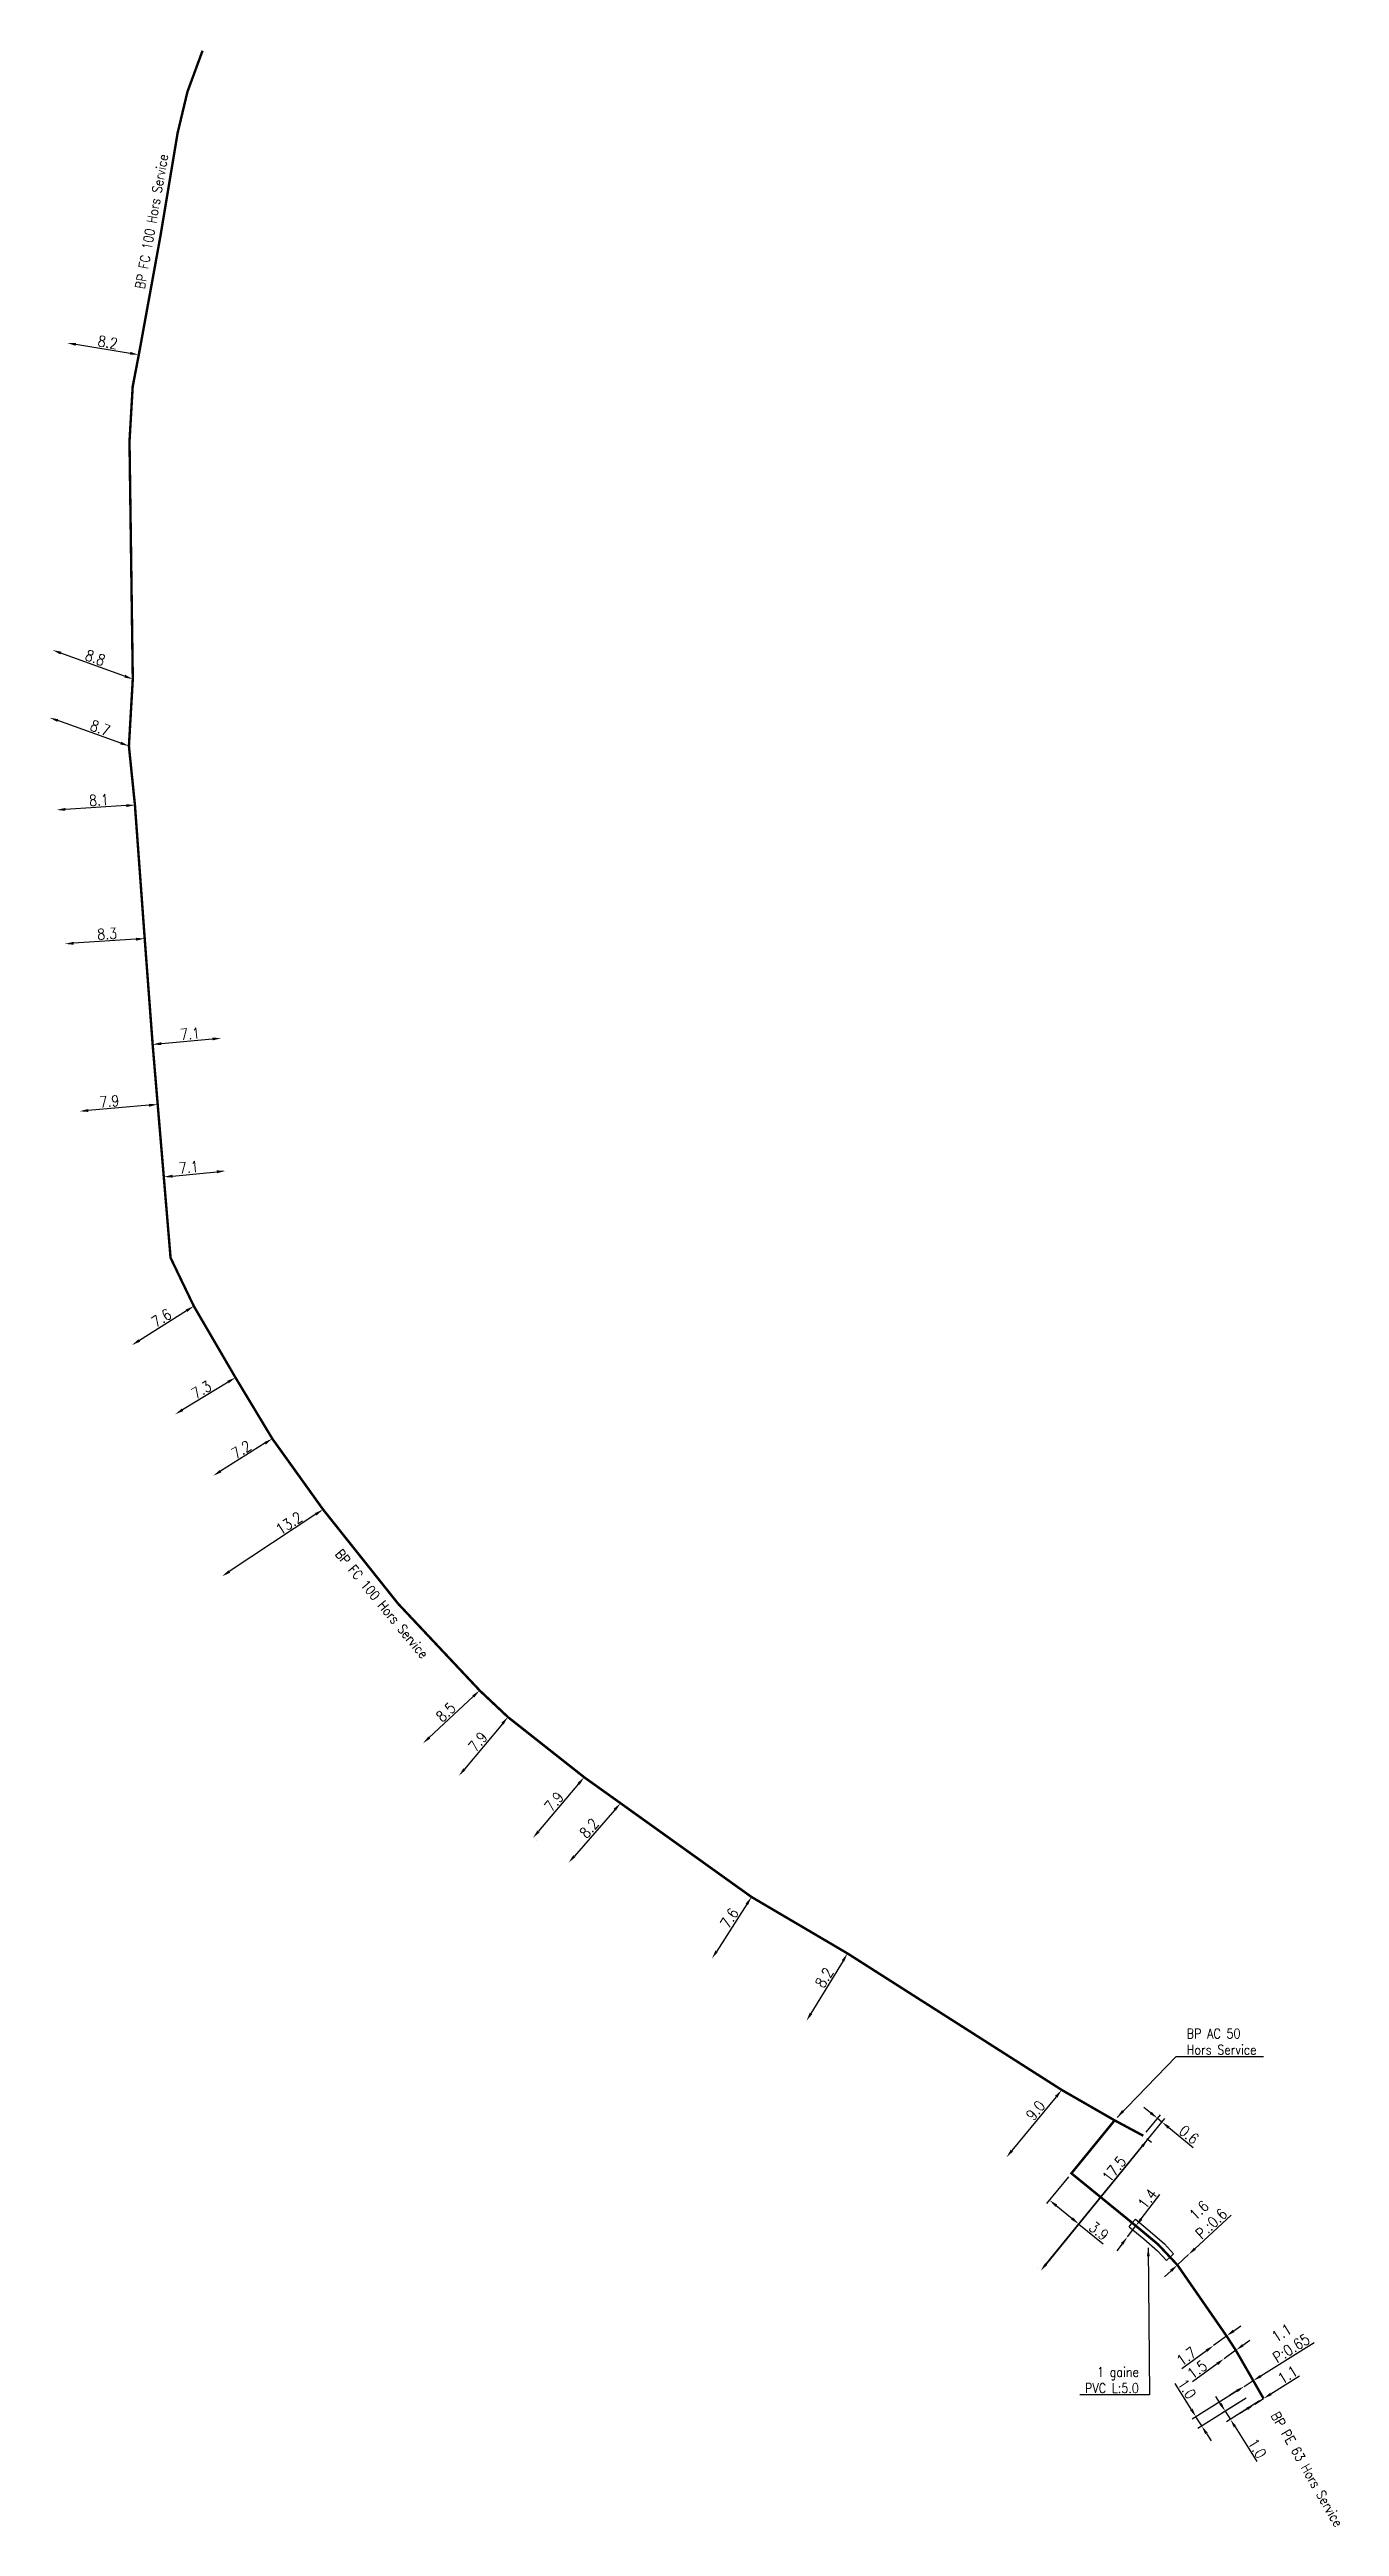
# Model space of a CAD drawing. Header units: millimetres. Extents: x 184000 to 185000, y 127000 to 128000.
# Drawn here: x 184002.4 to 184135.5, y 127471.4 to 127727.1 of the extents above; entities that cross this region are included whole.
import ezdxf
from ezdxf.enums import TextEntityAlignment as Align

# ---------------------------------------------------------------- set-up
doc = ezdxf.new("R2010")
doc.units = ezdxf.units.MM
doc.header["$PDMODE"] = 34
doc.layers.get('DEFPOINTS').update_dxf_attribs({"linetype": 'CONTINUOUS'})
doc.layers.add('L_908', color=5, linetype='CONTINUOUS')
doc.styles.get("Standard").update_dxf_attribs({"font": 'romans.shx', "width": 0.85})
doc.linetypes.add('BP_HS', pattern='A,2,-1,["G",Standard,S=0.85,R=0,X=-0.27,Y=-0.4],-1', length=4)
doc.dimstyles.get("Standard").update_dxf_attribs({"dimtxt": 1.5, "dimasz": 1.2, "dimexe": 0.625, "dimexo": 0.625, "dimgap": 0.25, "dimtad": 1, "dimdec": 1, "dimzin": 0, "dimdsep": 46, "dimtxsty": 'Standard', "dimcen": -0.5, "dimadec": 0, "dimazin": 0, "dimtfac": 1, "dimtdec": 1, "dimtmove": 0, "dimatfit": 3, "dimfxl": 0, "dimtolj": 1, "dimtzin": 0, "dimarcsym": 0})

msp = doc.modelspace()

# ---------------------------------------------------------------- texts
at = {"layer": 'L_908', "linetype": 'BP_HS', "ltscale": 0.5, "width": 0.85}
for s, rotation, p in [('BP FC 100 Hors Service', 79.9789, (184012.9, 127709.3)), ('BP FC 100 Hors Service', 309.6557, (184036.7, 127566.62)), ('BP PE 63 Hors Service', 299.8287, (184132.2, 127477.27))]:
    msp.add_text(s, height=1, rotation=rotation, dxfattribs=at).set_placement(p, align=Align.MIDDLE)
at = {"layer": 'L_908', "linetype": 'Continuous', "char_height": 1}
for s, insert, attachment_point in [('BP AC 50\\PHors Service', (184119.75, 127521.4), 4), ('1 gaine\\PPVC L:5.0', (184114.83, 127486.47), 6)]:
    msp.add_mtext(s, dxfattribs=dict(at, insert=insert, attachment_point=attachment_point))

# ---------------------------------------------------------------- blocks, each defined once
blk = doc.blocks.new('*D0')
at = {"layer": 'DEFPOINTS', "color": 0, "linetype": 'Continuous', "transparency": 16777216}
for p in [(184004.2, 127696.76), (184004.2, 127696.76), (184011.6, 127695.54)]:
    blk.add_point(p, dxfattribs=at)
at = {"layer": 'L_908', "color": 0, "linetype": 'Continuous', "lineweight": -2, "transparency": 16777216}
blk.add_line((184010.71, 127695.69), (184005.09, 127696.61), dxfattribs=at)
at = {"layer": 'L_908', "color": 0, "linetype": 'Continuous', "transparency": 16777216}
for points in [[(184005.11, 127696.76), (184005.07, 127696.47), (184004.2, 127696.76)], [(184010.74, 127695.84), (184010.69, 127695.54), (184011.6, 127695.54)]]:
    blk.add_solid(points, dxfattribs=at)
at = {"layer": 'L_908', "color": 0, "linetype": 'Continuous', "transparency": 16777216, "insert": (184008.4, 127696.83), "char_height": 1.125, "attachment_point": 5, "rotation": 350.6459}
blk.add_mtext('\\A1;8.2', dxfattribs=at)
blk = doc.blocks.new('*D1')
at = {"layer": 'DEFPOINTS', "color": 0, "linetype": 'Continuous', "transparency": 16777216}
for p in [(184013.03, 127624.35), (184020.1, 127624.99), (184020.1, 127624.99)]:
    blk.add_point(p, dxfattribs=at)
at = {"layer": 'L_908', "color": 0, "linetype": 'Continuous', "lineweight": -2, "transparency": 16777216}
blk.add_line((184013.93, 127624.43), (184019.21, 127624.91), dxfattribs=at)
at = {"layer": 'L_908', "color": 0, "linetype": 'Continuous', "transparency": 16777216}
for points in [[(184013.91, 127624.58), (184013.94, 127624.28), (184013.03, 127624.35)], [(184019.19, 127625.06), (184019.22, 127624.76), (184020.1, 127624.99)]]:
    blk.add_solid(points, dxfattribs=at)
at = {"layer": 'L_908', "color": 0, "linetype": 'Continuous', "transparency": 16777216, "insert": (184016.89, 127625.45), "char_height": 1.125, "attachment_point": 5, "rotation": 5.1132}
blk.add_mtext('\\A1;7.1', dxfattribs=at)
blk = doc.blocks.new('*D2')
at = {"layer": 'DEFPOINTS', "color": 0, "linetype": 'Continuous', "transparency": 16777216}
for p in [(184014.18, 127610.67), (184020.55, 127611.29), (184020.55, 127611.29)]:
    blk.add_point(p, dxfattribs=at)
at = {"layer": 'L_908', "color": 0, "linetype": 'Continuous', "lineweight": -2, "transparency": 16777216}
blk.add_line((184015.08, 127610.75), (184019.65, 127611.2), dxfattribs=at)
at = {"layer": 'L_908', "color": 0, "linetype": 'Continuous', "transparency": 16777216}
for points in [[(184015.06, 127610.9), (184015.09, 127610.6), (184014.18, 127610.67)], [(184019.64, 127611.35), (184019.67, 127611.05), (184020.55, 127611.29)]]:
    blk.add_solid(points, dxfattribs=at)
at = {"layer": 'L_908', "color": 0, "linetype": 'Continuous', "transparency": 16777216, "insert": (184016.76, 127611.67), "char_height": 1.125, "attachment_point": 5, "rotation": 5.5886}
blk.add_mtext('\\A1;7.1', dxfattribs=at)
blk = doc.blocks.new('*D3')
at = {"layer": 'DEFPOINTS', "color": 0, "linetype": 'Continuous', "transparency": 16777216}
for p in [(184003.98, 127634.73), (184003.98, 127634.73), (184012.21, 127635.27)]:
    blk.add_point(p, dxfattribs=at)
at = {"layer": 'L_908', "color": 0, "linetype": 'Continuous', "lineweight": -2, "transparency": 16777216}
blk.add_line((184011.31, 127635.21), (184004.87, 127634.79), dxfattribs=at)
at = {"layer": 'L_908', "color": 0, "linetype": 'Continuous', "transparency": 16777216}
for points in [[(184004.86, 127634.94), (184004.88, 127634.64), (184003.98, 127634.73)], [(184011.3, 127635.36), (184011.32, 127635.06), (184012.21, 127635.27)]]:
    blk.add_solid(points, dxfattribs=at)
at = {"layer": 'L_908', "color": 0, "linetype": 'Continuous', "transparency": 16777216, "insert": (184008.33, 127635.77), "char_height": 1.125, "attachment_point": 5, "rotation": 3.7225}
blk.add_mtext('\\A1;8.3', dxfattribs=at)
blk = doc.blocks.new('*D4')
at = {"layer": 'DEFPOINTS', "color": 0, "linetype": 'Continuous', "transparency": 16777216}
for p in [(184017.28, 127597.33), (184010.89, 127593.31), (184010.89, 127593.31)]:
    blk.add_point(p, dxfattribs=at)
at = {"layer": 'L_908', "color": 0, "linetype": 'Continuous', "lineweight": -2, "transparency": 16777216}
blk.add_line((184016.52, 127596.85), (184011.66, 127593.79), dxfattribs=at)
at = {"layer": 'L_908', "color": 0, "linetype": 'Continuous', "transparency": 16777216}
for points in [[(184016.44, 127596.98), (184016.6, 127596.73), (184017.28, 127597.33)], [(184011.58, 127593.92), (184011.74, 127593.66), (184010.89, 127593.31)]]:
    blk.add_solid(points, dxfattribs=at)
at = {"layer": 'L_908', "color": 0, "linetype": 'Continuous', "transparency": 16777216, "insert": (184013.94, 127596.11), "char_height": 1.125, "attachment_point": 5, "rotation": 32.1799}
blk.add_mtext('\\A1;7.6', dxfattribs=at)
blk = doc.blocks.new('*D5')
at = {"layer": 'DEFPOINTS', "color": 0, "linetype": 'Continuous', "transparency": 16777216}
for p in [(184021.58, 127589.96), (184015.35, 127586.16), (184015.35, 127586.16)]:
    blk.add_point(p, dxfattribs=at)
at = {"layer": 'L_908', "color": 0, "linetype": 'Continuous', "lineweight": -2, "transparency": 16777216}
blk.add_line((184020.81, 127589.49), (184016.11, 127586.63), dxfattribs=at)
at = {"layer": 'L_908', "color": 0, "linetype": 'Continuous', "transparency": 16777216}
for points in [[(184020.73, 127589.62), (184020.89, 127589.37), (184021.58, 127589.96)], [(184016.04, 127586.76), (184016.19, 127586.5), (184015.35, 127586.16)]]:
    blk.add_solid(points, dxfattribs=at)
at = {"layer": 'L_908', "color": 0, "linetype": 'Continuous', "transparency": 16777216, "insert": (184018.07, 127588.7), "char_height": 1.125, "attachment_point": 5, "rotation": 31.4081}
blk.add_mtext('\\A1;7.3', dxfattribs=at)
blk = doc.blocks.new('*D6')
at = {"layer": 'DEFPOINTS', "color": 0, "linetype": 'Continuous', "transparency": 16777216}
for p in [(184025.38, 127583.65), (184019.28, 127579.82), (184019.28, 127579.82)]:
    blk.add_point(p, dxfattribs=at)
at = {"layer": 'L_908', "color": 0, "linetype": 'Continuous', "lineweight": -2, "transparency": 16777216}
blk.add_line((184024.62, 127583.17), (184020.04, 127580.3), dxfattribs=at)
at = {"layer": 'L_908', "color": 0, "linetype": 'Continuous', "transparency": 16777216}
for points in [[(184024.54, 127583.29), (184024.7, 127583.04), (184025.38, 127583.65)], [(184019.96, 127580.42), (184020.12, 127580.17), (184019.28, 127579.82)]]:
    blk.add_solid(points, dxfattribs=at)
at = {"layer": 'L_908', "color": 0, "linetype": 'Continuous', "transparency": 16777216, "insert": (184022.18, 127582.52), "char_height": 1.125, "attachment_point": 5, "rotation": 32.1063}
blk.add_mtext('\\A1;7.2', dxfattribs=at)
blk = doc.blocks.new('*D7')
at = {"layer": 'DEFPOINTS', "color": 0, "linetype": 'Continuous', "transparency": 16777216}
for p in [(184030.62, 127576.34), (184020.19, 127569.44), (184020.19, 127569.44)]:
    blk.add_point(p, dxfattribs=at)
at = {"layer": 'L_908', "color": 0, "linetype": 'Continuous', "lineweight": -2, "transparency": 16777216}
for p, q in [((184029.86, 127575.84), (184020.94, 127569.93)), ((184030.87, 127575.95), (184030.87, 127575.95))]:
    blk.add_line(p, q, dxfattribs=at)
at = {"layer": 'L_908', "color": 0, "linetype": 'Continuous', "transparency": 16777216}
for points in [[(184029.78, 127575.97), (184029.95, 127575.72), (184030.62, 127576.34)], [(184020.86, 127570.06), (184021.03, 127569.81), (184020.19, 127569.44)]]:
    blk.add_solid(points, dxfattribs=at)
at = {"layer": 'L_908', "color": 0, "linetype": 'Continuous', "transparency": 16777216, "insert": (184027.11, 127574.92), "char_height": 1.125, "attachment_point": 5, "rotation": 33.5125}
blk.add_mtext('\\A1;13.2', dxfattribs=at)
blk = doc.blocks.new('*D8')
at = {"layer": 'DEFPOINTS', "color": 0, "linetype": 'Continuous', "transparency": 16777216}
for p in [(184046.81, 127557.63), (184040.92, 127552.19), (184040.92, 127552.19)]:
    blk.add_point(p, dxfattribs=at)
at = {"layer": 'L_908', "color": 0, "linetype": 'Continuous', "lineweight": -2, "transparency": 16777216}
for p, q in [((184046.12, 127557.04), (184041.58, 127552.8)), ((184046.49, 127557.97), (184046.46, 127558))]:
    blk.add_line(p, q, dxfattribs=at)
at = {"layer": 'L_908', "color": 0, "linetype": 'Continuous', "transparency": 16777216}
for points in [[(184046.02, 127557.15), (184046.23, 127556.93), (184046.78, 127557.66)], [(184041.48, 127552.91), (184041.68, 127552.69), (184040.92, 127552.19)]]:
    blk.add_solid(points, dxfattribs=at)
at = {"layer": 'L_908', "color": 0, "linetype": 'Continuous', "transparency": 16777216, "insert": (184043.29, 127555.42), "char_height": 1.125, "attachment_point": 5, "rotation": 43.024}
blk.add_mtext('\\A1;8.5', dxfattribs=at)
blk = doc.blocks.new('*D9')
at = {"layer": 'DEFPOINTS', "color": 0, "linetype": 'Continuous', "transparency": 16777216}
for p in [(184049.7, 127554.91), (184044.64, 127548.85), (184044.64, 127548.85)]:
    blk.add_point(p, dxfattribs=at)
at = {"layer": 'L_908', "color": 0, "linetype": 'Continuous', "lineweight": -2, "transparency": 16777216}
blk.add_line((184049.13, 127554.22), (184045.22, 127549.54), dxfattribs=at)
at = {"layer": 'L_908', "color": 0, "linetype": 'Continuous', "transparency": 16777216}
for points in [[(184049.01, 127554.32), (184049.24, 127554.12), (184049.7, 127554.91)], [(184045.1, 127549.63), (184045.33, 127549.44), (184044.64, 127548.85)]]:
    blk.add_solid(points, dxfattribs=at)
at = {"layer": 'L_908', "color": 0, "linetype": 'Continuous', "transparency": 16777216, "insert": (184046.6, 127552.36), "char_height": 1.125, "attachment_point": 5, "rotation": 50.1453}
blk.add_mtext('\\A1;7.9', dxfattribs=at)
blk = doc.blocks.new('*D10')
at = {"layer": 'DEFPOINTS', "color": 0, "linetype": 'Continuous', "transparency": 16777216}
for p in [(184057.57, 127548.7), (184052.28, 127542.43), (184052.28, 127542.43)]:
    blk.add_point(p, dxfattribs=at)
at = {"layer": 'L_908', "color": 0, "linetype": 'Continuous', "lineweight": -2, "transparency": 16777216}
for p, q in [((184056.99, 127548.01), (184052.86, 127543.12)), ((184052.64, 127542.13), (184052.64, 127542.13))]:
    blk.add_line(p, q, dxfattribs=at)
at = {"layer": 'L_908', "color": 0, "linetype": 'Continuous', "transparency": 16777216}
for points in [[(184056.87, 127548.11), (184057.1, 127547.91), (184057.57, 127548.7)], [(184052.75, 127543.21), (184052.98, 127543.02), (184052.28, 127542.43)]]:
    blk.add_solid(points, dxfattribs=at)
at = {"layer": 'L_908', "color": 0, "linetype": 'Continuous', "transparency": 16777216, "insert": (184054.46, 127546.18), "char_height": 1.125, "attachment_point": 5, "rotation": 49.8887}
blk.add_mtext('\\A1;7.9', dxfattribs=at)
blk = doc.blocks.new('*D11')
at = {"layer": 'DEFPOINTS', "color": 0, "linetype": 'Continuous', "transparency": 16777216}
for p in [(184061.32, 127546.02), (184055.97, 127539.88), (184055.97, 127539.88)]:
    blk.add_point(p, dxfattribs=at)
at = {"layer": 'L_908', "color": 0, "linetype": 'Continuous', "lineweight": -2, "transparency": 16777216}
blk.add_line((184060.73, 127545.34), (184056.56, 127540.55), dxfattribs=at)
at = {"layer": 'L_908', "color": 0, "linetype": 'Continuous', "transparency": 16777216}
for points in [[(184060.61, 127545.44), (184060.84, 127545.24), (184061.32, 127546.02)], [(184056.44, 127540.65), (184056.67, 127540.46), (184055.97, 127539.88)]]:
    blk.add_solid(points, dxfattribs=at)
at = {"layer": 'L_908', "color": 0, "linetype": 'Continuous', "transparency": 16777216, "insert": (184058.08, 127543.44), "char_height": 1.125, "attachment_point": 5, "rotation": 48.9464}
blk.add_mtext('\\A1;8.2', dxfattribs=at)
blk = doc.blocks.new('*D12')
at = {"layer": 'DEFPOINTS', "color": 0, "linetype": 'Continuous', "transparency": 16777216}
for p in [(184084.75, 127530.51), (184080.51, 127523.55), (184080.51, 127523.55)]:
    blk.add_point(p, dxfattribs=at)
at = {"layer": 'L_908', "color": 0, "linetype": 'Continuous', "lineweight": -2, "transparency": 16777216}
blk.add_line((184084.29, 127529.74), (184080.98, 127524.32), dxfattribs=at)
at = {"layer": 'L_908', "color": 0, "linetype": 'Continuous', "transparency": 16777216}
for points in [[(184084.16, 127529.82), (184084.41, 127529.67), (184084.75, 127530.51)], [(184080.85, 127524.4), (184081.11, 127524.24), (184080.51, 127523.55)]]:
    blk.add_solid(points, dxfattribs=at)
at = {"layer": 'L_908', "color": 0, "linetype": 'Continuous', "transparency": 16777216, "insert": (184082.35, 127528.01), "char_height": 1.125, "attachment_point": 5, "rotation": 58.6189}
blk.add_mtext('\\A1;8.2', dxfattribs=at)
blk = doc.blocks.new('*D13')
at = {"layer": 'DEFPOINTS', "color": 0, "linetype": 'Continuous', "transparency": 16777216}
for p in [(184106.86, 127516.42), (184101.15, 127509.46), (184101.15, 127509.46)]:
    blk.add_point(p, dxfattribs=at)
at = {"layer": 'L_908', "color": 0, "linetype": 'Continuous', "lineweight": -2, "transparency": 16777216}
blk.add_line((184106.29, 127515.72), (184101.72, 127510.16), dxfattribs=at)
at = {"layer": 'L_908', "color": 0, "linetype": 'Continuous', "transparency": 16777216}
for points in [[(184106.17, 127515.81), (184106.41, 127515.62), (184106.86, 127516.42)], [(184101.6, 127510.25), (184101.84, 127510.06), (184101.15, 127509.46)]]:
    blk.add_solid(points, dxfattribs=at)
at = {"layer": 'L_908', "color": 0, "linetype": 'Continuous', "transparency": 16777216, "insert": (184104.16, 127514.31), "char_height": 1.125, "attachment_point": 5, "rotation": 50.6004}
blk.add_mtext('\\A1;9.0', dxfattribs=at)
blk = doc.blocks.new('*D14')
at = {"layer": 'DEFPOINTS', "color": 0, "linetype": 'Continuous', "ltscale": 0.5, "transparency": 16777216}
for p in [(184013.55, 127618.15), (184005.49, 127617.45), (184005.49, 127617.45)]:
    blk.add_point(p, dxfattribs=at)
at = {"layer": 'L_908', "color": 0, "linetype": 'Continuous', "lineweight": -2, "ltscale": 0.5, "transparency": 16777216}
blk.add_line((184012.65, 127618.07), (184006.39, 127617.53), dxfattribs=at)
at = {"layer": 'L_908', "color": 0, "linetype": 'Continuous', "ltscale": 0.5, "transparency": 16777216}
for points in [[(184006.37, 127617.68), (184006.4, 127617.38), (184005.49, 127617.45)], [(184012.64, 127618.22), (184012.67, 127617.92), (184013.55, 127618.15)]]:
    blk.add_solid(points, dxfattribs=at)
at = {"layer": 'L_908', "color": 0, "linetype": 'Continuous', "ltscale": 0.5, "transparency": 16777216, "insert": (184008.56, 127618.47), "char_height": 1.125, "attachment_point": 5, "rotation": 4.9945}
blk.add_mtext('\\A1;7.9', dxfattribs=at)
blk = doc.blocks.new('*D15')
at = {"layer": 'DEFPOINTS', "color": 0, "linetype": 'Continuous', "ltscale": 0.5, "transparency": 16777216}
for p in [(184115.28, 127511.69), (184104.69, 127497.75), (184104.69, 127497.75)]:
    blk.add_point(p, dxfattribs=at)
at = {"layer": 'L_908', "color": 0, "linetype": 'Continuous', "lineweight": -2, "ltscale": 0.5, "transparency": 16777216}
for p, q in [((184115.18, 127510.62), (184105.25, 127498.45)), ((184115.64, 127511.4), (184116.11, 127511.02)), ((184104.32, 127498.05), (184104.32, 127498.05))]:
    blk.add_line(p, q, dxfattribs=at)
at = {"layer": 'L_908', "color": 0, "linetype": 'Continuous', "ltscale": 0.5, "transparency": 16777216}
for points in [[(184115.06, 127510.71), (184115.29, 127510.52), (184115.75, 127511.31)], [(184105.14, 127498.54), (184105.37, 127498.35), (184104.69, 127497.75)]]:
    blk.add_solid(points, dxfattribs=at)
at = {"layer": 'L_908', "color": 0, "linetype": 'Continuous', "ltscale": 0.5, "transparency": 16777216, "insert": (184112.27, 127508.24), "char_height": 1.125, "attachment_point": 5, "rotation": 50.8042}
blk.add_mtext('\\A1;17.5', dxfattribs=at)
blk = doc.blocks.new('*D16')
at = {"layer": 'DEFPOINTS', "color": 0, "linetype": 'Continuous', "ltscale": 0.5, "transparency": 16777216}
for p in [(184107.86, 127507.81), (184108.62, 127502.58), (184104.69, 127497.75)]:
    blk.add_point(p, dxfattribs=at)
at = {"layer": 'L_908', "color": 0, "linetype": 'Continuous', "lineweight": -2, "ltscale": 0.5, "transparency": 16777216}
for p, q in [((184107.56, 127507.45), (184105.3, 127504.68)), ((184104.98, 127498.12), (184108.92, 127502.94)), ((184106.3, 127504.48), (184107.93, 127503.15)), ((184108.62, 127502.58), (184111.13, 127500.54))]:
    blk.add_line(p, q, dxfattribs=at)
at = {"layer": 'L_908', "color": 0, "linetype": 'Continuous', "ltscale": 0.5, "transparency": 16777216}
for points in [[(184106.39, 127504.59), (184106.2, 127504.36), (184105.6, 127505.04)], [(184108.02, 127503.27), (184107.83, 127503.03), (184108.62, 127502.58)]]:
    blk.add_solid(points, dxfattribs=at)
at = {"layer": 'L_908', "color": 0, "linetype": 'Continuous', "ltscale": 0.5, "transparency": 16777216, "insert": (184110.7, 127501.86), "char_height": 1.125, "attachment_point": 5, "rotation": 320.8042}
blk.add_mtext('\\A1;3.9', dxfattribs=at)
blk = doc.blocks.new('*D17')
at = {"layer": 'DEFPOINTS', "color": 0, "linetype": 'Continuous', "ltscale": 0.5, "transparency": 16777216}
for p in [(184117.21, 127513.11), (184115.28, 127511.69), (184104.69, 127497.75)]:
    blk.add_point(p, dxfattribs=at)
at = {"layer": 'L_908', "color": 0, "linetype": 'Continuous', "lineweight": -2, "ltscale": 0.5, "transparency": 16777216}
for p, q in [((184104.98, 127498.12), (184117.5, 127513.47)), ((184116.04, 127514.05), (184115.35, 127514.62)), ((184115.58, 127512.06), (184117.04, 127513.85)), ((184116.74, 127513.49), (184117.21, 127513.11)), ((184117.9, 127512.54), (184120.44, 127510.47))]:
    blk.add_line(p, q, dxfattribs=at)
at = {"layer": 'L_908', "color": 0, "linetype": 'Continuous', "ltscale": 0.5, "transparency": 16777216}
for points in [[(184116.14, 127514.17), (184115.95, 127513.94), (184116.74, 127513.49)], [(184118, 127512.65), (184117.81, 127512.42), (184117.21, 127513.11)]]:
    blk.add_solid(points, dxfattribs=at)
at = {"layer": 'L_908', "color": 0, "linetype": 'Continuous', "ltscale": 0.5, "transparency": 16777216, "insert": (184120, 127511.8), "char_height": 1.125, "attachment_point": 5, "rotation": 320.8042}
blk.add_mtext('\\A1;0.6', dxfattribs=at)
blk = doc.blocks.new('*D18')
at = {"layer": 'DEFPOINTS', "color": 0, "linetype": 'Continuous', "ltscale": 0.5, "transparency": 16777216}
for p in [(184113.64, 127501.24), (184113.64, 127501.24), (184114.51, 127502.39)]:
    blk.add_point(p, dxfattribs=at)
at = {"layer": 'L_908', "color": 0, "linetype": 'Continuous', "lineweight": -2, "ltscale": 0.5, "transparency": 16777216}
for p, q in [((184115.06, 127503.1), (184116.99, 127505.63)), ((184113.09, 127500.53), (184112.54, 127499.81)), ((184113.64, 127501.24), (184114.51, 127502.39))]:
    blk.add_line(p, q, dxfattribs=at)
at = {"layer": 'L_908', "color": 0, "linetype": 'Continuous', "ltscale": 0.5, "transparency": 16777216}
for points in [[(184114.94, 127503.19), (184115.18, 127503.01), (184114.51, 127502.39)], [(184112.97, 127500.62), (184113.21, 127500.43), (184113.64, 127501.24)]]:
    blk.add_solid(points, dxfattribs=at)
at = {"layer": 'L_908', "color": 0, "linetype": 'Continuous', "ltscale": 0.5, "transparency": 16777216, "insert": (184115.7, 127505.18), "char_height": 1.125, "attachment_point": 5, "rotation": 52.6098}
blk.add_mtext('\\A1;1.4', dxfattribs=at)
blk = doc.blocks.new('*D19')
at = {"layer": 'DEFPOINTS', "color": 0, "linetype": 'Continuous', "ltscale": 0.5, "transparency": 16777216}
for p in [(184118.8, 127498.35), (184119.95, 127499.42), (184119.95, 127499.42)]:
    blk.add_point(p, dxfattribs=at)
at = {"layer": 'L_908', "color": 0, "linetype": 'Continuous', "lineweight": -2, "ltscale": 0.5, "transparency": 16777216}
for p, q in [((184120.61, 127500.03), (184124.35, 127503.5)), ((184118.14, 127497.74), (184117.48, 127497.13)), ((184118.8, 127498.35), (184119.95, 127499.42))]:
    blk.add_line(p, q, dxfattribs=at)
at = {"layer": 'L_908', "color": 0, "linetype": 'Continuous', "ltscale": 0.5, "transparency": 16777216}
for points in [[(184120.5, 127500.14), (184120.71, 127499.92), (184119.95, 127499.42)], [(184118.03, 127497.85), (184118.24, 127497.63), (184118.8, 127498.35)]]:
    blk.add_solid(points, dxfattribs=at)
at = {"layer": 'L_908', "color": 0, "linetype": 'Continuous', "ltscale": 0.5, "transparency": 16777216, "insert": (184121.66, 127503.31), "char_height": 1.125, "attachment_point": 5, "rotation": 42.8416}
blk.add_mtext('\\A1;1.6\\PP.:0.6', dxfattribs=at)
blk = doc.blocks.new('*D20')
at = {"layer": 'DEFPOINTS', "color": 0, "linetype": 'Continuous', "ltscale": 0.5, "transparency": 16777216}
for p in [(184122.53, 127490.03), (184122.53, 127490.03), (184123.88, 127491.01)]:
    blk.add_point(p, dxfattribs=at)
at = {"layer": 'L_908', "color": 0, "linetype": 'Continuous', "lineweight": -2, "ltscale": 0.5, "transparency": 16777216}
for p, q in [((184123.88, 127491.01), (184122.53, 127490.03)), ((184124.61, 127491.54), (184125.33, 127492.07)), ((184121.8, 127489.5), (184119.27, 127487.64))]:
    blk.add_line(p, q, dxfattribs=at)
at = {"layer": 'L_908', "color": 0, "linetype": 'Continuous', "ltscale": 0.5, "transparency": 16777216}
for points in [[(184121.72, 127489.62), (184121.89, 127489.37), (184122.53, 127490.03)], [(184124.52, 127491.66), (184124.69, 127491.42), (184123.88, 127491.01)]]:
    blk.add_solid(points, dxfattribs=at)
at = {"layer": 'L_908', "color": 0, "linetype": 'Continuous', "ltscale": 0.5, "transparency": 16777216, "insert": (184119.73, 127488.91), "char_height": 1.125, "attachment_point": 5, "rotation": 36.1549}
blk.add_mtext('\\A1;1.7', dxfattribs=at)
blk = doc.blocks.new('*D21')
at = {"layer": 'DEFPOINTS', "color": 0, "linetype": 'Continuous', "ltscale": 0.5, "transparency": 16777216}
for p in [(184123.63, 127488.67), (184123.63, 127488.67), (184124.83, 127489.54)]:
    blk.add_point(p, dxfattribs=at)
at = {"layer": 'L_908', "color": 0, "linetype": 'Continuous', "lineweight": -2, "ltscale": 0.5, "transparency": 16777216}
for p, q in [((184125.56, 127490.07), (184126.29, 127490.6)), ((184122.91, 127488.14), (184120.36, 127486.29)), ((184124.83, 127489.54), (184123.63, 127488.67))]:
    blk.add_line(p, q, dxfattribs=at)
at = {"layer": 'L_908', "color": 0, "linetype": 'Continuous', "ltscale": 0.5, "transparency": 16777216}
for points in [[(184125.47, 127490.19), (184125.65, 127489.95), (184124.83, 127489.54)], [(184122.82, 127488.26), (184122.99, 127488.02), (184123.63, 127488.67)]]:
    blk.add_solid(points, dxfattribs=at)
at = {"layer": 'L_908', "color": 0, "linetype": 'Continuous', "ltscale": 0.5, "transparency": 16777216, "insert": (184120.83, 127487.56), "char_height": 1.125, "attachment_point": 5, "rotation": 36.0202}
blk.add_mtext('\\A1;1.5', dxfattribs=at)
blk = doc.blocks.new('*D22')
at = {"layer": 'DEFPOINTS', "color": 0, "linetype": 'Continuous', "ltscale": 0.5, "transparency": 16777216}
for p in [(184126.28, 127484.86), (184123.74, 127483.25), (184127.69, 127484.56)]:
    blk.add_point(p, dxfattribs=at)
at = {"layer": 'L_908', "color": 0, "linetype": 'Continuous', "lineweight": -2, "ltscale": 0.5, "transparency": 16777216}
for p, q in [((184123.26, 127484.02), (184122.78, 127484.78)), ((184125.89, 127484.61), (184123.34, 127483.01)), ((184123.74, 127483.25), (184124.27, 127482.41)), ((184127.29, 127484.31), (184123.87, 127482.16)), ((184124.75, 127481.65), (184127, 127478.06))]:
    blk.add_line(p, q, dxfattribs=at)
at = {"layer": 'L_908', "color": 0, "linetype": 'Continuous', "ltscale": 0.5, "transparency": 16777216}
for points in [[(184123.38, 127484.1), (184123.13, 127483.94), (184123.74, 127483.25)], [(184124.87, 127481.73), (184124.62, 127481.57), (184124.27, 127482.41)]]:
    blk.add_solid(points, dxfattribs=at)
at = {"layer": 'L_908', "color": 0, "linetype": 'Continuous', "ltscale": 0.5, "transparency": 16777216, "insert": (184127.04, 127479.41), "char_height": 1.125, "attachment_point": 5, "rotation": 302.1378}
blk.add_mtext('\\A1;1.0', dxfattribs=at)
blk = doc.blocks.new('*D23')
at = {"layer": 'DEFPOINTS', "color": 0, "linetype": 'Continuous', "ltscale": 0.5, "transparency": 16777216}
for p in [(184126.78, 127483.99), (184126.78, 127483.99), (184127.69, 127484.56)]:
    blk.add_point(p, dxfattribs=at)
at = {"layer": 'L_908', "color": 0, "linetype": 'Continuous', "lineweight": -2, "ltscale": 0.5, "transparency": 16777216}
for p, q in [((184128.45, 127485.04), (184131.41, 127486.9)), ((184126.02, 127483.51), (184125.26, 127483.03)), ((184126.78, 127483.99), (184127.69, 127484.56))]:
    blk.add_line(p, q, dxfattribs=at)
at = {"layer": 'L_908', "color": 0, "linetype": 'Continuous', "ltscale": 0.5, "transparency": 16777216}
for points in [[(184128.37, 127485.16), (184128.53, 127484.91), (184127.69, 127484.56)], [(184125.94, 127483.64), (184126.1, 127483.38), (184126.78, 127483.99)]]:
    blk.add_solid(points, dxfattribs=at)
at = {"layer": 'L_908', "color": 0, "linetype": 'Continuous', "ltscale": 0.5, "transparency": 16777216, "insert": (184130.18, 127487.01), "char_height": 1.125, "attachment_point": 5, "rotation": 32.1378}
blk.add_mtext('\\A1;1.1', dxfattribs=at)
blk = doc.blocks.new('*D24')
at = {"layer": 'DEFPOINTS', "color": 0, "linetype": 'Continuous', "ltscale": 0.5, "transparency": 16777216}
for p in [(184125.7, 127485.82), (184126.28, 127484.86), (184121.31, 127481.73)]:
    blk.add_point(p, dxfattribs=at)
at = {"layer": 'L_908', "color": 0, "linetype": 'Continuous', "lineweight": -2, "ltscale": 0.5, "transparency": 16777216}
for p, q in [((184120.23, 127483.45), (184118.56, 127486.11)), ((184125.31, 127485.57), (184120.31, 127482.44)), ((184121.31, 127481.73), (184120.71, 127482.69)), ((184125.89, 127484.61), (184120.91, 127481.48)), ((184121.79, 127480.97), (184122.27, 127480.21))]:
    blk.add_line(p, q, dxfattribs=at)
at = {"layer": 'L_908', "color": 0, "linetype": 'Continuous', "ltscale": 0.5, "transparency": 16777216}
for points in [[(184120.36, 127483.53), (184120.1, 127483.37), (184120.71, 127482.69)], [(184121.92, 127481.05), (184121.66, 127480.89), (184121.31, 127481.73)]]:
    blk.add_solid(points, dxfattribs=at)
at = {"layer": 'L_908', "color": 0, "linetype": 'Continuous', "ltscale": 0.5, "transparency": 16777216, "insert": (184119.79, 127485.56), "char_height": 1.125, "attachment_point": 5, "rotation": 302.1378}
blk.add_mtext('\\A1;1.0', dxfattribs=at)
blk = doc.blocks.new('*D25')
at = {"layer": 'DEFPOINTS', "color": 0, "linetype": 'Continuous', "ltscale": 0.5, "transparency": 16777216}
for p in [(184125.7, 127485.82), (184125.7, 127485.82), (184126.63, 127486.41)]:
    blk.add_point(p, dxfattribs=at)
at = {"layer": 'L_908', "color": 0, "linetype": 'Continuous', "lineweight": -2, "ltscale": 0.5, "transparency": 16777216}
for p, q in [((184127.4, 127486.89), (184132.92, 127490.36)), ((184124.94, 127485.35), (184124.18, 127484.87)), ((184125.7, 127485.82), (184126.63, 127486.41))]:
    blk.add_line(p, q, dxfattribs=at)
at = {"layer": 'L_908', "color": 0, "linetype": 'Continuous', "ltscale": 0.5, "transparency": 16777216}
for points in [[(184124.86, 127485.47), (184125.02, 127485.22), (184125.7, 127485.82)], [(184127.32, 127487.01), (184127.48, 127486.76), (184126.63, 127486.41)]]:
    blk.add_solid(points, dxfattribs=at)
at = {"layer": 'L_908', "color": 0, "linetype": 'Continuous', "ltscale": 0.5, "transparency": 16777216, "insert": (184130.05, 127490.55), "char_height": 1.125, "attachment_point": 5, "rotation": 32.1378}
blk.add_mtext('\\A1;1.1\\PP:0.65', dxfattribs=at)
blk = doc.blocks.new('*D26')
at = {"layer": 'DEFPOINTS', "color": 0, "linetype": 'Continuous', "ltscale": 0.5, "transparency": 16777216}
for p in [(184002.39, 127658.08), (184002.39, 127658.08), (184010.58, 127655.15)]:
    blk.add_point(p, dxfattribs=at)
at = {"layer": 'L_908', "color": 0, "linetype": 'Continuous', "lineweight": -2, "ltscale": 0.5, "transparency": 16777216}
blk.add_line((184009.73, 127655.46), (184003.24, 127657.78), dxfattribs=at)
at = {"layer": 'L_908', "color": 0, "linetype": 'Continuous', "ltscale": 0.5, "transparency": 16777216}
for points in [[(184003.29, 127657.92), (184003.19, 127657.64), (184002.39, 127658.08)], [(184009.78, 127655.6), (184009.68, 127655.32), (184010.58, 127655.15)]]:
    blk.add_solid(points, dxfattribs=at)
at = {"layer": 'L_908', "color": 0, "linetype": 'Continuous', "ltscale": 0.5, "transparency": 16777216, "insert": (184007.62, 127657.01), "char_height": 1.125, "attachment_point": 5, "rotation": 340.3345}
blk.add_mtext('\\A1;8.7', dxfattribs=at)
blk = doc.blocks.new('*D27')
at = {"layer": 'DEFPOINTS', "color": 0, "linetype": 'Continuous', "ltscale": 0.5, "transparency": 16777216}
for p in [(184002.71, 127665.06), (184002.71, 127665.06), (184010.98, 127662.06)]:
    blk.add_point(p, dxfattribs=at)
at = {"layer": 'L_908', "color": 0, "linetype": 'Continuous', "lineweight": -2, "ltscale": 0.5, "transparency": 16777216}
blk.add_line((184010.14, 127662.37), (184003.56, 127664.75), dxfattribs=at)
at = {"layer": 'L_908', "color": 0, "linetype": 'Continuous', "ltscale": 0.5, "transparency": 16777216}
for points in [[(184003.61, 127664.89), (184003.5, 127664.61), (184002.71, 127665.06)], [(184010.19, 127662.51), (184010.09, 127662.22), (184010.98, 127662.06)]]:
    blk.add_solid(points, dxfattribs=at)
at = {"layer": 'L_908', "color": 0, "linetype": 'Continuous', "ltscale": 0.5, "transparency": 16777216, "insert": (184007.1, 127664.26), "char_height": 1.125, "attachment_point": 5, "rotation": 340.0933}
blk.add_mtext('\\A1;8.8', dxfattribs=at)
blk = doc.blocks.new('*D28')
at = {"layer": 'DEFPOINTS', "color": 0, "linetype": 'Continuous', "ltscale": 0.5, "transparency": 16777216}
for p in [(184003.12, 127648.56), (184003.12, 127648.56), (184011.2, 127649.06)]:
    blk.add_point(p, dxfattribs=at)
at = {"layer": 'L_908', "color": 0, "linetype": 'Continuous', "lineweight": -2, "ltscale": 0.5, "transparency": 16777216}
blk.add_line((184010.3, 127649), (184004.02, 127648.61), dxfattribs=at)
at = {"layer": 'L_908', "color": 0, "linetype": 'Continuous', "ltscale": 0.5, "transparency": 16777216}
for points in [[(184004.01, 127648.76), (184004.03, 127648.46), (184003.12, 127648.56)], [(184010.3, 127649.15), (184010.31, 127648.85), (184011.2, 127649.06)]]:
    blk.add_solid(points, dxfattribs=at)
at = {"layer": 'L_908', "color": 0, "linetype": 'Continuous', "ltscale": 0.5, "transparency": 16777216, "insert": (184007.49, 127649.58), "char_height": 1.125, "attachment_point": 5, "rotation": 3.5452}
blk.add_mtext('\\A1;8.1', dxfattribs=at)
blk = doc.blocks.new('*D47')
at = {"layer": 'DEFPOINTS', "color": 0, "linetype": 'Continuous', "transparency": 16777216}
for p in [(184074.84, 127536.34), (184070.76, 127529.98), (184070.76, 127529.98)]:
    blk.add_point(p, dxfattribs=at)
at = {"layer": 'L_908', "color": 0, "linetype": 'Continuous', "lineweight": -2, "transparency": 16777216}
blk.add_line((184074.35, 127535.58), (184071.25, 127530.74), dxfattribs=at)
at = {"layer": 'L_908', "color": 0, "linetype": 'Continuous', "transparency": 16777216}
for points in [[(184074.23, 127535.66), (184074.48, 127535.5), (184074.84, 127536.34)], [(184071.12, 127530.82), (184071.37, 127530.66), (184070.76, 127529.98)]]:
    blk.add_solid(points, dxfattribs=at)
at = {"layer": 'L_908', "color": 0, "linetype": 'Continuous', "transparency": 16777216, "insert": (184072.55, 127534.16), "char_height": 1.125, "attachment_point": 5, "rotation": 57.2991}
blk.add_mtext('\\A1;7.6', dxfattribs=at)

# ---------------------------------------------------------------- dimensions: what is measured, and where the dimension line sits
at = {"layer": 'L_908', "linetype": 'Continuous'}
for base, p1, p2, angle, text, picture, middle in [((184004.2, 127696.76), (184011.6, 127695.54), (184004.2, 127696.76), 350.6459, '8.2', '*D0', (184008.28, 127696.09)), ((184020.1, 127624.99), (184013.03, 127624.35), (184020.1, 127624.99), 185.1132, '7.1', '*D1', (184016.96, 127624.7)), ((184020.55, 127611.29), (184014.18, 127610.67), (184020.55, 127611.29), 185.5886, '7.1', '*D2', (184016.83, 127610.93)), ((184020.19, 127569.44), (184030.62, 127576.34), (184020.19, 127569.44), 33.5125, '13.2', '*D7', (184027.52, 127574.29)), ((184040.92, 127552.19), (184046.81, 127557.63), (184040.92, 127552.19), 43.024, '8.5', '*D8', (184043.8, 127554.87)), ((184052.28, 127542.43), (184057.57, 127548.7), (184052.28, 127542.43), 49.8887, '7.9', '*D10', (184055.04, 127545.7))]:
    dim = msp.add_linear_dim(base=base, p1=p1, p2=p2, angle=angle, text=text, dimstyle='Standard', override={"dimscale": 0.75, "dimatfit": 0}, dxfattribs=at)
    dim.commit()
    dim.dimension.update_dxf_attribs({"geometry": picture, "text_midpoint": middle, "dimtype": 160})
at = {"layer": 'L_908', "linetype": 'Continuous', "ltscale": 0.5}
for base, p1, p2, angle, picture, middle in [((184002.71, 127665.06), (184010.98, 127662.06), (184002.71, 127665.06), 340.0933, '*D27', (184006.85, 127663.56)), ((184002.39, 127658.08), (184010.58, 127655.15), (184002.39, 127658.08), 340.3345, '*D26', (184007.36, 127656.3)), ((184003.12, 127648.56), (184011.2, 127649.06), (184003.12, 127648.56), 3.5452, '*D28', (184007.54, 127648.83)), ((184117.21, 127513.11), (184115.28, 127511.69), (184104.69, 127497.75), 140.8042, '*D17', (184119.52, 127511.22)), ((184104.69, 127497.75), (184115.28, 127511.69), (184104.69, 127497.75), 50.8042, '*D15', (184112.85, 127507.77)), ((184108.62, 127502.58), (184107.86, 127507.81), (184104.69, 127497.75), 140.8042, '*D16', (184110.22, 127501.27)), ((184113.64, 127501.24), (184114.51, 127502.39), (184113.64, 127501.24), 52.6098, '*D18', (184116.3, 127504.72)), ((184122.53, 127490.03), (184123.88, 127491.01), (184122.53, 127490.03), 36.1549, '*D20', (184120.17, 127488.3)), ((184123.63, 127488.67), (184124.83, 127489.54), (184123.63, 127488.67), 36.0202, '*D21', (184121.27, 127486.95)), ((184126.78, 127483.99), (184127.69, 127484.56), (184126.78, 127483.99), 32.1378, '*D23', (184130.58, 127486.37)), ((184123.74, 127483.25), (184127.69, 127484.56), (184126.28, 127484.86), 302.1378, '*D22', (184126.4, 127479.01))]:
    dim = msp.add_linear_dim(base=base, p1=p1, p2=p2, angle=angle, dimstyle='Standard', override={"dimscale": 0.75}, dxfattribs=at)
    dim.commit()
    dim.dimension.update_dxf_attribs({"geometry": picture, "text_midpoint": middle, "dimtype": 160})
at = {"layer": 'L_908', "linetype": 'Continuous'}
for base, p1, p2, angle, picture, middle in [((184003.98, 127634.73), (184012.21, 127635.27), (184003.98, 127634.73), 3.7225, '*D3', (184008.38, 127635.02)), ((184010.8941, 127593.3113), (184017.2843, 127597.3323), (184010.8941, 127593.3113), 32.1799, '*D4', (184014.3406, 127595.48)), ((184015.35, 127586.16), (184021.58, 127589.96), (184015.35, 127586.16), 31.4081, '*D5', (184018.46, 127588.06)), ((184019.28, 127579.82), (184025.38, 127583.65), (184019.28, 127579.82), 32.1063, '*D6', (184022.58, 127581.89)), ((184044.64, 127548.85), (184049.7, 127554.91), (184044.64, 127548.85), 50.1453, '*D9', (184047.17, 127551.88)), ((184055.97, 127539.88), (184061.32, 127546.02), (184055.97, 127539.88), 48.9464, '*D11', (184058.64, 127542.95)), ((184070.76, 127529.98), (184074.84, 127536.34), (184070.76, 127529.98), 57.2991, '*D47', (184073.18, 127533.76)), ((184080.511, 127523.554), (184084.7549, 127530.5118), (184080.511, 127523.554), 58.6189, '*D12', (184082.9915, 127527.6207)), ((184101.15, 127509.46), (184106.86, 127516.42), (184101.15, 127509.46), 50.6004, '*D13', (184104.74, 127513.83))]:
    dim = msp.add_linear_dim(base=base, p1=p1, p2=p2, angle=angle, dimstyle='Standard', override={"dimscale": 0.75, "dimatfit": 0}, dxfattribs=at)
    dim.commit()
    dim.dimension.update_dxf_attribs({"geometry": picture, "text_midpoint": middle, "dimtype": 160})
at = {"layer": 'L_908', "linetype": 'Continuous', "ltscale": 0.5}
for base, p1, p2, angle, text, picture, middle in [((184005.49, 127617.45), (184013.55, 127618.15), (184005.49, 127617.45), 4.9945, '7.9', '*D14', (184008.63, 127617.72)), ((184119.95, 127499.42), (184118.8, 127498.35), (184119.95, 127499.42), 222.8416, '<>\\PP.:0.6', '*D19', (184122.81, 127502.07)), ((184125.7, 127485.82), (184126.63, 127486.41), (184125.7, 127485.82), 32.1378, '<>\\PP:0.65', '*D25', (184130.95, 127489.12)), ((184121.31, 127481.73), (184125.7, 127485.82), (184126.28, 127484.86), 122.1378, '1.0', '*D24', (184119.16, 127485.16))]:
    dim = msp.add_linear_dim(base=base, p1=p1, p2=p2, angle=angle, text=text, dimstyle='Standard', override={"dimscale": 0.75}, dxfattribs=at)
    dim.commit()
    dim.dimension.update_dxf_attribs({"geometry": picture, "text_midpoint": middle, "dimtype": 160})

# ---------------------------------------------------------------- linework, layer by layer
at = {"layer": 'L_908', "color": 7, "linetype": 'CONTINUOUS'}
for p, q in [((184113.82, 127502.3), (184114.14, 127502.69)), ((184114.46, 127503.07), (184114.14, 127502.69)), ((184114.46, 127503.07), (184115.98, 127501.81)), ((184113.82, 127502.3), (184115.33, 127501.05)), ((184115.33, 127501.05), (184116.76, 127499.8)), ((184115.98, 127501.81), (184117.46, 127500.52)), ((184117.46, 127500.52), (184118.41, 127499.5)), ((184116.76, 127499.8), (184117.68, 127498.82)), ((184117.68, 127498.82), (184118.04, 127499.16)), ((184118.41, 127499.5), (184118.04, 127499.16))]:
    msp.add_line(p, q, dxfattribs=at)
at = {"layer": 'L_908', "linetype": 'BP_HS', "ltscale": 0.5, "const_width": 0.25, "flags": 128}
for points in [[(184010.64, 127686.6), (184010.97, 127692.26), (184011.6, 127695.54), (184013.82, 127707.72), (184015.61, 127718.45), (184016.62, 127722.69), (184018.18, 127726.93)], [(184115.28, 127511.69), (184112.32, 127513.28), (184106.86, 127516.42), (184084.75, 127530.51), (184074.84, 127536.34), (184061.32, 127546.02), (184057.57, 127548.7), (184049.7, 127554.91), (184046.81, 127557.63), (184038.36, 127566.62), (184030.62, 127576.34), (184025.38, 127583.65), (184021.58, 127589.96), (184017.28, 127597.33), (184014.88, 127602.32), (184014.18, 127610.67), (184013.55, 127618.15), (184013.03, 127624.35), (184012.21, 127635.27), (184011.2, 127649.06), (184010.58, 127655.15), (184010.98, 127662.06), (184010.64, 127686.6)], [(184112.32, 127513.28), (184107.86, 127507.81), (184114.51, 127502.39), (184116.8, 127500.48), (184118.8, 127498.35), (184123.88, 127491.01), (184124.83, 127489.54), (184126.63, 127486.41), (184127.69, 127484.56)]]:
    msp.add_lwpolyline(points, dxfattribs=at)

msp.set_redraw_order([(e.dxf.handle, doc.entitydb.next_handle()) for e in msp.query("TEXT MTEXT ATTDEF DIMENSION ARC_DIMENSION")])  # texts and dimensions are drawn at this point

# ---------------------------------------------------------------- leaders
at = {"layer": 'L_908', "linetype": 'Continuous', "annotation_type": 0, "has_hookline": 1}
for points, hookline_direction, text_width in [([(184112.57, 127513.59), (184118.67, 127519.88), (184119.57, 127519.88)], 0, 7.93), ([(184115.79, 127500.13), (184115.92, 127484.95), (184115.02, 127484.95)], 1, 6.11)]:
    msp.add_leader(points, dimstyle='Standard', override={"dimscale": 0.75}, dxfattribs=dict(at, hookline_direction=hookline_direction, text_width=text_width))

doc.saveas('drawing.dxf')
